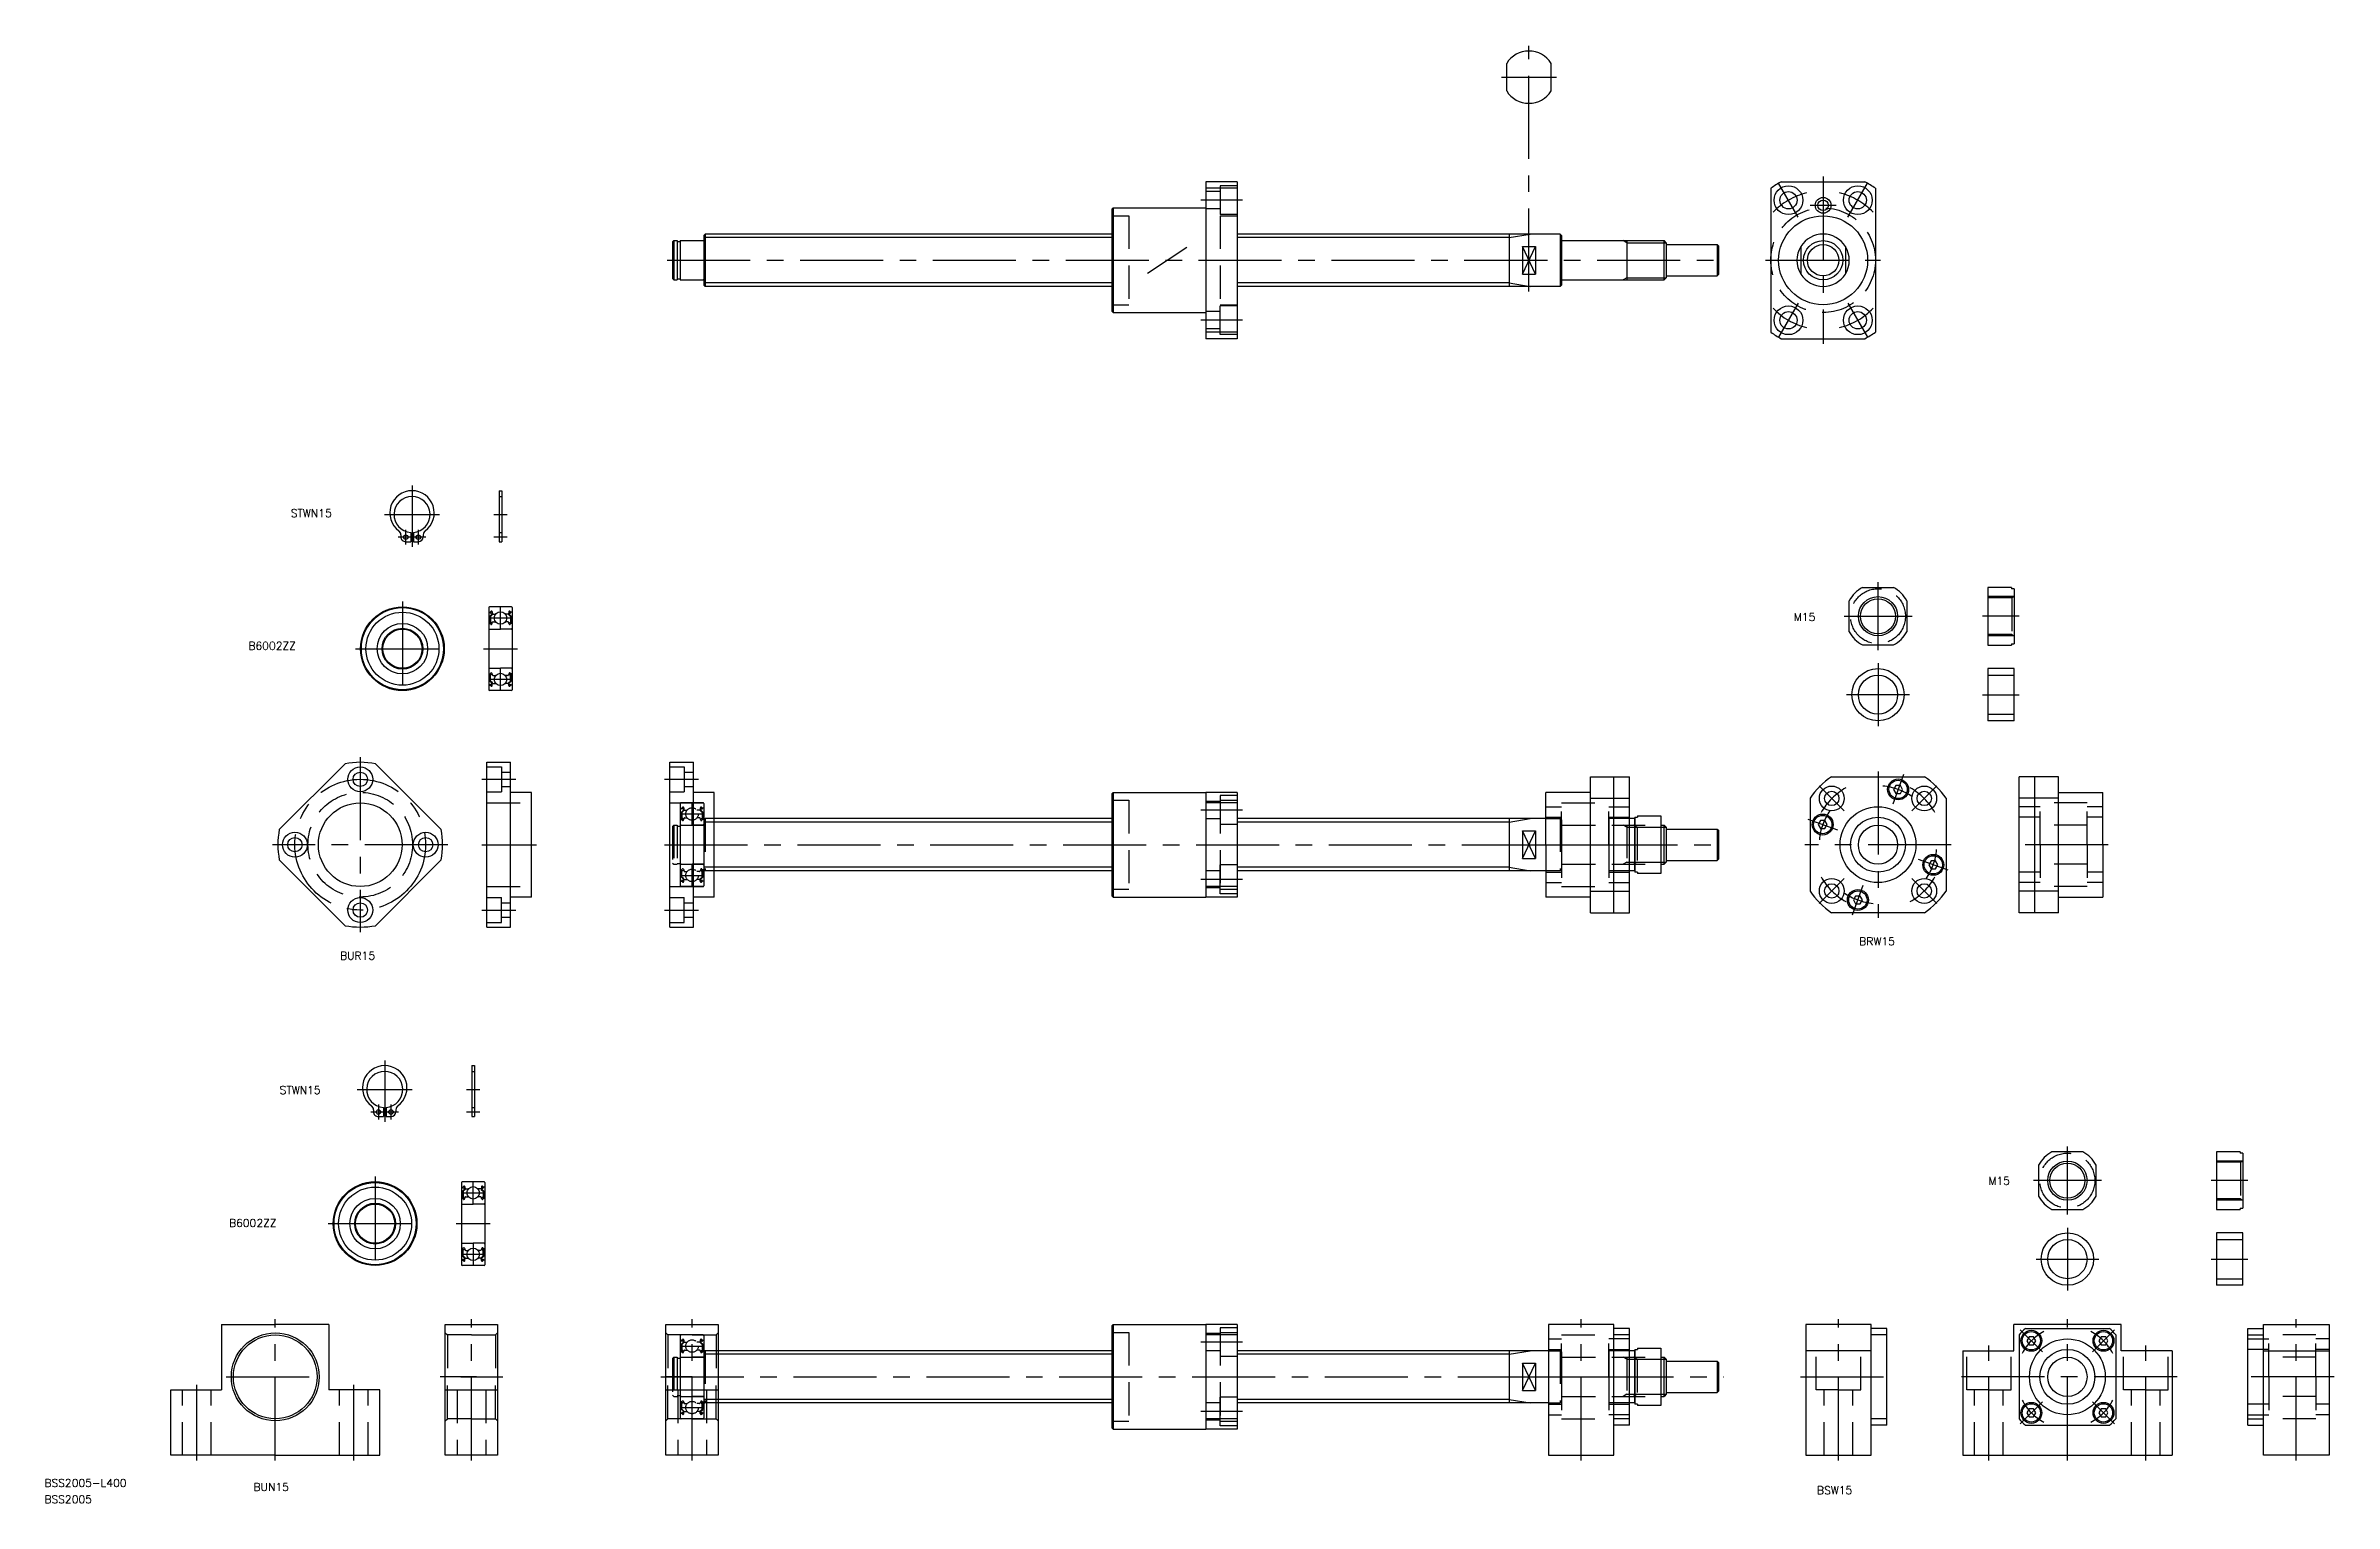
# Model space of a CAD drawing. Extents: x -88 to 787, y -48 to 509.
import ezdxf

# ---------------------------------------------------------------- set-up
doc = ezdxf.new("R2010")
doc.units = 0
doc.linetypes.add('CENTER', pattern=[50.8, 31.75, -6.35, 6.35, -6.35])
doc.linetypes.add('DASHED', pattern=[19.05, 12.7, -6.35])
doc.layers.get('0').update_dxf_attribs({"linetype": 'CONTINUOUS'})
doc.layers.add('CENTER', color=1, linetype='CENTER')
doc.styles.get("Standard").update_dxf_attribs({"font": 'txt.shx', "height": 3, "bigfont": 'bigfont.shx'})

msp = doc.modelspace()

# ---------------------------------------------------------------- texts
at = {"color": 7, "linetype": 'CONTINUOUS'}
for s, p in [('STWN15', (5.9, 328.72)), ('M15', (580.68, 289.03)), ('B6002ZZ', (-10.25, 278)), ('BRW15', (605.68, 165.02)), ('BUR15', (24.78, 159.5)), ('STWN15', (1.67, 108.13)), ('M15', (655.06, 73.45)), ('B6002ZZ', (-17.66, 57.33)), ('BSS2005-L400', (-88.27, -42.07)), ('BUN15', (-8.31, -43.65)), ('BSW15', (589.51, -44.86)), ('BSS2005', (-88.27, -48.33))]:
    msp.add_text(s, height=3, dxfattribs=at).set_placement(p)

# ---------------------------------------------------------------- linework, layer by layer
at = {"color": 7, "linetype": 'CONTINUOUS'}
for p, q in [((470.87, 491.67), (470.87, 502.2)), ((487.87, 491.67), (487.87, 502.2)), ((355.87, 456.93), (355.87, 396.93)), ((367.87, 456.93), (355.87, 456.93)), ((367.87, 456.93), (367.87, 396.93)), ((575.87, 456.93), (607.87, 456.93)), ((319.87, 446.43), (320.37, 446.93)), ((319.87, 446.43), (319.87, 407.43)), ((320.37, 446.93), (320.37, 406.93)), ((320.37, 446.93), (355.87, 446.93)), ((367.87, 454.43), (355.87, 454.43)), ((571.87, 454.43), (571.87, 399.44)), ((611.87, 454.43), (611.87, 399.44)), ((152.37, 434.43), (151.87, 433.93)), ((151.87, 433.93), (151.87, 419.93)), ((152.37, 434.43), (152.37, 419.43)), ((152.37, 434.43), (153.72, 434.43)), ((153.72, 434.43), (153.72, 419.43)), ((153.72, 434.08), (154.87, 434.08)), ((154.87, 434.43), (154.87, 419.43)), ((154.87, 434.43), (163.67, 434.43)), ((164.37, 436.93), (163.87, 436.43)), ((163.87, 436.43), (163.87, 417.43)), ((319.87, 436.93), (164.37, 436.93)), ((164.37, 436.93), (164.37, 416.93)), ((491.37, 436.93), (367.87, 436.93)), ((471.87, 436.93), (471.87, 416.93)), ((476.87, 432.2), (476.87, 421.66)), ((476.87, 432.2), (481.87, 432.2)), ((481.87, 432.2), (481.87, 421.66)), ((491.37, 436.93), (491.37, 416.93)), ((491.37, 436.93), (491.87, 436.43)), ((491.87, 436.43), (491.87, 417.43)), ((492.07, 434.43), (531.06, 434.43)), ((516.87, 434.43), (516.87, 419.43)), ((531.87, 433.62), (531.06, 434.43)), ((531.06, 419.43), (531.06, 434.43)), ((531.87, 433.62), (531.87, 420.25)), ((531.87, 432.93), (551.37, 432.93)), ((551.37, 432.93), (551.37, 420.93)), ((551.37, 432.93), (551.87, 432.43)), ((551.87, 432.43), (551.87, 421.43)), ((583.37, 432.2), (583.37, 421.67)), ((600.37, 432.2), (600.37, 421.67)), ((476.87, 421.66), (481.87, 421.66)), ((531.87, 420.25), (531.06, 419.43)), ((531.87, 420.93), (551.37, 420.93)), ((551.87, 421.43), (551.37, 420.93)), ((151.87, 419.93), (152.37, 419.43)), ((152.37, 419.43), (153.72, 419.43)), ((153.72, 419.78), (154.87, 419.78)), ((154.87, 419.43), (163.67, 419.43)), ((163.87, 417.43), (164.37, 416.93)), ((319.87, 416.93), (164.37, 416.93)), ((491.37, 416.93), (367.87, 416.93)), ((491.87, 417.43), (491.37, 416.93)), ((492.07, 419.43), (531.06, 419.43)), ((501.9, 419.43), (501.9, 419.43)), ((320.37, 406.93), (319.87, 407.43)), ((320.37, 406.93), (355.87, 406.93)), ((367.87, 399.44), (355.87, 399.44)), ((367.87, 396.93), (355.87, 396.93)), ((575.87, 396.93), (607.87, 396.93)), ((85.62, 338.81), (85.62, 319.31)), ((85.62, 338.81), (86.62, 338.81)), ((86.62, 338.81), (86.62, 319.31)), ((48, 321.96), (48, 321.21)), ((49.9, 319.31), (51.8, 319.31)), ((51.8, 322.83), (51.8, 319.31)), ((51.8, 321.95), (51.8, 321.95)), ((51.8, 321.07), (51.8, 321.07)), ((52.8, 322.83), (52.8, 319.31)), ((52.8, 319.31), (54.7, 319.31)), ((56.6, 321.96), (56.6, 321.21)), ((85.62, 319.31), (86.62, 319.31)), ((606.92, 301.82), (618.79, 301.82)), ((654.86, 301.82), (654.86, 279.81)), ((663.86, 301.82), (654.86, 301.82)), ((663.86, 301.82), (663.86, 301.32)), ((664.86, 301.32), (663.86, 301.32)), ((664.86, 301.32), (664.86, 280.32)), ((81.62, 294.1), (81.62, 262.7)), ((81.72, 292.35), (82.18, 292.35)), ((86.12, 294.4), (81.92, 294.4)), ((82.8, 291.58), (82.05, 290.83)), ((82.05, 290.83), (82.05, 288.45)), ((82.18, 292.35), (82.43, 292.65)), ((82.36, 291.94), (82.21, 292.07)), ((83, 291.5), (82.25, 290.75)), ((82.25, 290.75), (82.25, 288.45)), ((82.33, 292.22), (82.59, 292.52)), ((82.49, 292.09), (82.33, 292.22)), ((82.36, 291.94), (82.49, 292.09)), ((82.76, 292.46), (82.8, 291.58)), ((82.96, 292.48), (83.02, 291.74)), ((83, 291.97), (83, 291.5)), ((83.12, 291.65), (84.27, 291.65)), ((90.32, 294.4), (86.12, 294.4)), ((89.12, 291.65), (87.97, 291.65)), ((89.28, 292.48), (89.22, 291.74)), ((89.24, 291.97), (89.24, 291.5)), ((89.24, 291.5), (89.99, 290.75)), ((89.48, 292.46), (89.44, 291.58)), ((89.44, 291.58), (90.19, 290.83)), ((89.91, 292.22), (89.66, 292.52)), ((89.76, 292.09), (89.91, 292.22)), ((89.88, 291.94), (89.76, 292.09)), ((90.06, 292.35), (89.81, 292.65)), ((89.88, 291.94), (90.04, 292.07)), ((89.99, 290.75), (89.99, 288.45)), ((90.52, 292.35), (90.06, 292.35)), ((90.19, 290.83), (90.19, 288.45)), ((90.62, 294.1), (90.62, 262.7)), ((601.86, 284.88), (601.86, 296.75)), ((623.86, 296.75), (623.86, 284.88)), ((81.82, 288.05), (82.12, 288.05)), ((81.92, 285.9), (86.12, 285.9)), ((82.12, 288.05), (82.4, 287.72)), ((82.7, 288.45), (82.25, 288.45)), ((82.25, 288.25), (82.7, 288.25)), ((82.55, 287.65), (82.62, 287.65)), ((82.7, 288.25), (82.7, 288.45)), ((82.8, 287.78), (83.07, 288.52)), ((83.26, 288.65), (84.27, 288.65)), ((90.32, 285.9), (86.12, 285.9)), ((88.98, 288.65), (87.97, 288.65)), ((89.44, 287.78), (89.17, 288.52)), ((89.54, 288.25), (89.54, 288.45)), ((89.54, 288.45), (89.99, 288.45)), ((89.99, 288.25), (89.54, 288.25)), ((89.69, 287.65), (89.63, 287.65)), ((90.12, 288.05), (89.85, 287.72)), ((90.42, 288.05), (90.12, 288.05)), ((663.86, 280.32), (663.86, 279.81)), ((663.86, 280.32), (664.86, 280.32)), ((618.79, 279.81), (606.92, 279.81)), ((612.86, 279.81), (612.86, 279.81)), ((615.83, 279.81), (615.83, 279.81)), ((654.86, 279.81), (663.86, 279.81)), ((81.72, 264.45), (82.18, 264.45)), ((81.82, 268.75), (82.12, 268.75)), ((81.92, 270.9), (86.12, 270.9)), ((82.05, 265.97), (82.05, 268.35)), ((82.8, 265.22), (82.05, 265.97)), ((82.12, 268.75), (82.4, 269.08)), ((82.18, 264.45), (82.43, 264.15)), ((82.36, 264.86), (82.21, 264.73)), ((82.25, 268.55), (82.7, 268.55)), ((82.25, 266.05), (82.25, 268.35)), ((82.7, 268.35), (82.25, 268.35)), ((83, 265.3), (82.25, 266.05)), ((82.49, 264.71), (82.33, 264.58)), ((82.33, 264.58), (82.59, 264.28)), ((82.36, 264.86), (82.49, 264.71)), ((82.55, 269.15), (82.62, 269.15)), ((82.7, 268.55), (82.7, 268.35)), ((82.76, 264.34), (82.8, 265.22)), ((82.8, 269.02), (83.07, 268.28)), ((82.96, 264.32), (83.02, 265.06)), ((83, 264.83), (83, 265.3)), ((83.12, 265.15), (84.27, 265.15)), ((83.2, 270.9), (83.2, 270.9)), ((83.26, 268.15), (84.27, 268.15)), ((84.17, 270.9), (84.17, 270.9)), ((90.32, 270.9), (86.12, 270.9)), ((88.98, 268.15), (87.97, 268.15)), ((89.12, 265.15), (87.97, 265.15)), ((89.44, 269.02), (89.17, 268.28)), ((89.28, 264.32), (89.22, 265.06)), ((89.24, 265.3), (89.99, 266.05)), ((89.24, 264.83), (89.24, 265.3)), ((89.44, 265.22), (90.19, 265.97)), ((89.48, 264.34), (89.44, 265.22)), ((89.54, 268.55), (89.54, 268.35)), ((89.99, 268.55), (89.54, 268.55)), ((89.54, 268.35), (89.99, 268.35)), ((89.69, 269.15), (89.63, 269.15)), ((89.91, 264.58), (89.66, 264.28)), ((89.88, 264.86), (89.76, 264.71)), ((89.76, 264.71), (89.91, 264.58)), ((90.06, 264.45), (89.81, 264.15)), ((90.12, 268.75), (89.85, 269.08)), ((89.88, 264.86), (90.04, 264.73)), ((89.99, 266.05), (89.99, 268.35)), ((90.52, 264.45), (90.06, 264.45)), ((90.42, 268.75), (90.12, 268.75)), ((90.19, 265.97), (90.19, 268.35)), ((664.86, 270.81), (654.86, 270.81)), ((654.86, 270.81), (654.86, 250.81)), ((664.86, 250.81), (664.86, 270.81)), ((90.32, 262.4), (81.92, 262.4)), ((90.32, 262.4), (86.12, 262.4)), ((664.86, 250.81), (654.86, 250.81)), ((1.54, 209.27), (26.69, 234.42)), ((38.31, 234.42), (63.46, 209.27)), ((80.95, 171.96), (80.95, 234.96)), ((80.95, 234.96), (89.95, 234.96)), ((89.95, 171.96), (89.95, 234.96)), ((150.87, 171.96), (150.87, 234.96)), ((150.87, 234.96), (159.87, 234.96)), ((159.87, 171.96), (159.87, 234.96)), ((502.87, 177.46), (502.87, 229.46)), ((502.87, 229.46), (517.87, 229.46)), ((511.87, 177.46), (511.87, 229.46)), ((517.87, 177.46), (517.87, 229.46)), ((595.07, 229.46), (630.64, 229.46)), ((666.86, 177.46), (666.86, 229.46)), ((681.86, 229.46), (666.86, 229.46)), ((672.86, 177.46), (672.86, 229.46)), ((681.86, 177.46), (681.86, 229.46)), ((97.95, 223.46), (89.95, 223.46)), ((97.95, 183.46), (97.95, 223.46)), ((167.87, 223.46), (159.87, 223.46)), ((167.87, 183.46), (167.87, 223.46)), ((319.87, 222.96), (320.37, 223.46)), ((319.87, 222.96), (319.87, 183.96)), ((320.37, 223.46), (355.87, 223.46)), ((320.37, 223.46), (320.37, 183.46)), ((355.87, 223.46), (355.87, 183.46)), ((367.87, 223.46), (355.87, 223.46)), ((367.87, 219.46), (355.87, 219.46)), ((367.87, 223.46), (367.87, 183.46)), ((485.87, 203.46), (485.87, 223.46)), ((502.87, 223.46), (485.87, 223.46)), ((502.87, 221.24), (517.87, 221.24)), ((586.86, 221.24), (586.86, 185.68)), ((638.86, 221.24), (638.86, 185.68)), ((681.86, 221.24), (666.86, 221.24)), ((681.86, 223.46), (698.86, 223.46)), ((698.86, 203.46), (698.86, 223.46)), ((167.87, 212.11), (163.87, 212.11)), ((319.87, 213.46), (167.87, 213.46)), ((485.87, 213.46), (367.87, 213.46)), ((471.87, 213.46), (471.87, 193.46)), ((519.87, 213.46), (509.87, 213.46)), ((509.87, 213.46), (509.87, 193.46)), ((519.87, 213.96), (519.87, 192.96)), ((519.87, 213.96), (520.87, 213.96)), ((519.87, 193.46), (519.87, 213.46)), ((520.87, 214.46), (529.87, 214.46)), ((520.87, 214.46), (520.87, 213.96)), ((529.87, 214.46), (529.87, 192.46)), ((529.87, 210.96), (531.06, 210.96)), ((531.06, 195.96), (531.06, 210.96)), ((531.87, 210.15), (531.06, 210.96)), ((531.87, 210.15), (531.87, 196.77)), ((476.87, 208.73), (476.87, 198.19)), ((476.87, 208.73), (481.87, 208.73)), ((481.87, 208.73), (481.87, 198.19)), ((485.87, 203.46), (485.87, 183.46)), ((531.87, 209.46), (551.37, 209.46)), ((551.37, 209.46), (551.37, 197.46)), ((551.37, 209.46), (551.87, 208.96)), ((551.87, 208.96), (551.87, 197.96)), ((698.86, 203.46), (698.86, 183.46)), ((1.54, 197.65), (26.69, 172.5)), ((38.31, 172.5), (63.46, 197.65)), ((167.87, 194.81), (163.87, 194.81)), ((319.87, 193.46), (167.87, 193.46)), ((485.87, 193.46), (367.87, 193.46)), ((476.87, 198.19), (481.87, 198.19)), ((501.9, 195.96), (501.9, 195.96)), ((519.87, 193.46), (509.87, 193.46)), ((520.87, 192.96), (519.87, 192.96)), ((520.87, 192.96), (520.87, 192.46)), ((529.87, 195.96), (531.06, 195.96)), ((531.87, 196.77), (531.06, 195.96)), ((531.87, 197.46), (551.37, 197.46)), ((551.87, 197.96), (551.37, 197.46)), ((320.37, 183.46), (319.87, 183.96)), ((367.87, 187.46), (355.87, 187.46)), ((502.87, 185.68), (517.87, 185.68)), ((529.87, 192.46), (520.87, 192.46)), ((681.86, 185.68), (666.86, 185.68)), ((97.95, 183.46), (89.95, 183.46)), ((167.87, 183.46), (159.87, 183.46)), ((320.37, 183.46), (355.87, 183.46)), ((367.87, 183.46), (355.87, 183.46)), ((502.87, 183.46), (485.87, 183.46)), ((502.87, 177.46), (517.87, 177.46)), ((630.64, 177.46), (595.07, 177.46)), ((681.86, 177.46), (666.86, 177.46)), ((681.86, 183.46), (698.86, 183.46)), ((80.95, 171.96), (89.95, 171.96)), ((150.87, 171.96), (159.87, 171.96)), ((75.17, 118.99), (75.17, 99.49)), ((75.17, 118.99), (76.17, 118.99)), ((76.17, 118.99), (76.17, 99.49)), ((37.55, 102.14), (37.55, 101.39)), ((39.45, 99.49), (41.35, 99.49)), ((41.35, 103.01), (41.35, 99.49)), ((41.35, 102.13), (41.35, 102.13)), ((41.35, 101.25), (41.35, 101.25)), ((42.35, 103.01), (42.35, 99.49)), ((42.35, 99.49), (44.25, 99.49)), ((46.15, 102.14), (46.15, 101.39)), ((75.17, 99.49), (76.17, 99.49)), ((674.28, 80.96), (674.28, 69.09)), ((691.22, 86.02), (679.34, 86.02)), ((696.28, 69.09), (696.28, 80.96)), ((742.31, 86.02), (742.31, 64.02)), ((751.31, 86.02), (742.31, 86.02)), ((751.31, 86.02), (751.31, 85.52)), ((752.31, 85.52), (751.31, 85.52)), ((752.31, 85.52), (752.31, 64.52)), ((71.17, 74.28), (71.17, 42.88)), ((71.27, 72.53), (71.73, 72.53)), ((75.67, 74.58), (71.47, 74.58)), ((72.35, 71.77), (71.6, 71.02)), ((71.6, 71.02), (71.6, 68.63)), ((71.73, 72.53), (71.98, 72.83)), ((71.91, 72.12), (71.75, 72.25)), ((72.55, 71.68), (71.8, 70.93)), ((71.8, 70.93), (71.8, 68.63)), ((71.88, 72.41), (72.13, 72.7)), ((72.04, 72.28), (71.88, 72.41)), ((71.91, 72.12), (72.04, 72.28)), ((72.31, 72.64), (72.35, 71.77)), ((72.51, 72.67), (72.57, 71.93)), ((72.55, 72.15), (72.55, 71.68)), ((72.67, 71.83), (73.82, 71.83)), ((79.87, 74.58), (75.67, 74.58)), ((78.67, 71.83), (77.52, 71.83)), ((78.83, 72.67), (78.77, 71.93)), ((78.79, 72.15), (78.79, 71.68)), ((78.79, 71.68), (79.54, 70.93)), ((79.03, 72.64), (78.99, 71.77)), ((78.99, 71.77), (79.74, 71.02)), ((79.46, 72.41), (79.21, 72.7)), ((79.3, 72.28), (79.46, 72.41)), ((79.43, 72.12), (79.3, 72.28)), ((79.61, 72.53), (79.36, 72.83)), ((79.43, 72.12), (79.58, 72.25)), ((79.54, 70.93), (79.54, 68.63)), ((80.07, 72.53), (79.61, 72.53)), ((79.74, 71.02), (79.74, 68.63)), ((80.17, 74.28), (80.17, 42.88)), ((71.37, 68.23), (71.67, 68.23)), ((71.47, 66.08), (75.67, 66.08)), ((71.67, 68.23), (71.94, 67.91)), ((72.25, 68.63), (71.8, 68.63)), ((71.8, 68.43), (72.25, 68.43)), ((72.1, 67.83), (72.16, 67.83)), ((72.25, 68.43), (72.25, 68.63)), ((72.35, 67.97), (72.62, 68.7)), ((72.81, 68.83), (73.82, 68.83)), ((79.87, 66.08), (75.67, 66.08)), ((78.53, 68.83), (77.52, 68.83)), ((78.99, 67.97), (78.72, 68.7)), ((79.09, 68.63), (79.54, 68.63)), ((79.09, 68.43), (79.09, 68.63)), ((79.54, 68.43), (79.09, 68.43)), ((79.24, 67.83), (79.18, 67.83)), ((79.67, 68.23), (79.39, 67.91)), ((79.97, 68.23), (79.67, 68.23)), ((679.34, 64.02), (691.22, 64.02)), ((682.31, 64.02), (682.31, 64.02)), ((685.28, 64.02), (685.28, 64.02)), ((742.31, 64.02), (751.31, 64.02)), ((751.31, 64.52), (752.31, 64.52)), ((751.31, 64.52), (751.31, 64.02)), ((742.31, 55.02), (742.31, 35.02)), ((752.31, 55.02), (742.31, 55.02)), ((752.31, 35.02), (752.31, 55.02)), ((71.27, 44.63), (71.73, 44.63)), ((71.37, 48.93), (71.67, 48.93)), ((71.47, 51.08), (75.67, 51.08)), ((71.6, 46.15), (71.6, 48.53)), ((72.35, 45.4), (71.6, 46.15)), ((71.67, 48.93), (71.94, 49.26)), ((71.73, 44.63), (71.98, 44.34)), ((71.91, 45.04), (71.75, 44.92)), ((71.8, 48.73), (72.25, 48.73)), ((71.8, 46.23), (71.8, 48.53)), ((72.25, 48.53), (71.8, 48.53)), ((72.55, 45.48), (71.8, 46.23)), ((72.04, 44.89), (71.88, 44.76)), ((71.88, 44.76), (72.13, 44.47)), ((71.91, 45.04), (72.04, 44.89)), ((72.1, 49.33), (72.16, 49.33)), ((72.25, 48.73), (72.25, 48.53)), ((72.31, 44.52), (72.35, 45.4)), ((72.35, 49.2), (72.62, 48.47)), ((72.51, 44.5), (72.57, 45.24)), ((72.55, 45.01), (72.55, 45.48)), ((72.67, 45.33), (73.82, 45.33)), ((72.74, 51.08), (72.74, 51.08)), ((72.81, 48.33), (73.82, 48.33)), ((73.72, 51.08), (73.72, 51.08)), ((79.87, 51.08), (75.67, 51.08)), ((78.53, 48.33), (77.52, 48.33)), ((78.67, 45.33), (77.52, 45.33)), ((78.99, 49.2), (78.72, 48.47)), ((78.83, 44.5), (78.77, 45.24)), ((78.79, 45.48), (79.54, 46.23)), ((78.79, 45.01), (78.79, 45.48)), ((78.99, 45.4), (79.74, 46.15)), ((79.03, 44.52), (78.99, 45.4)), ((79.54, 48.73), (79.09, 48.73)), ((79.09, 48.73), (79.09, 48.53)), ((79.09, 48.53), (79.54, 48.53)), ((79.24, 49.33), (79.18, 49.33)), ((79.46, 44.76), (79.21, 44.47)), ((79.43, 45.04), (79.3, 44.89)), ((79.3, 44.89), (79.46, 44.76)), ((79.61, 44.63), (79.36, 44.34)), ((79.67, 48.93), (79.39, 49.26)), ((79.43, 45.04), (79.58, 44.92)), ((79.54, 46.23), (79.54, 48.53)), ((80.07, 44.63), (79.61, 44.63)), ((79.97, 48.93), (79.67, 48.93)), ((79.74, 46.15), (79.74, 48.53)), ((79.87, 42.58), (71.47, 42.58)), ((79.87, 42.58), (75.67, 42.58)), ((752.31, 35.02), (742.31, 35.02)), ((-20.5, 20), (0, 20)), ((-20.5, 20), (-20.5, -5)), ((20.5, 20), (0, 20)), ((20.5, 20), (20.5, -5)), ((65, -30), (65, 20)), ((65, 20), (85, 20)), ((85, 20), (85, -30)), ((149.37, -30), (149.37, 20)), ((149.37, 20), (169.37, 20)), ((169.37, 20), (169.37, -30)), ((319.87, 19.5), (320.37, 20)), ((319.87, 19.5), (319.87, -19.5)), ((320.37, 20), (355.87, 20)), ((320.37, 20), (320.37, -20)), ((355.87, 20), (355.87, -20)), ((367.87, 20), (355.87, 20)), ((367.87, 20), (367.87, -20)), ((511.87, 20), (486.87, 20)), ((486.87, 20), (486.87, -30)), ((511.87, 19.4), (511.87, 20)), ((511.87, -30), (511.87, 19.4)), ((517.87, 18.5), (511.87, 18.5)), ((517.87, -18.5), (517.87, 18.5)), ((585.25, 20), (585.25, -30)), ((610.25, 20), (585.25, 20)), ((610.25, 19.4), (610.25, 20)), ((610.25, -30), (610.25, 19.4)), ((616.25, 18.5), (610.25, 18.5)), ((616.25, -18.5), (616.25, 18.5)), ((705.78, 20), (664.78, 20)), ((664.78, 10), (664.78, 20)), ((669.22, 18.5), (701.34, 18.5)), ((705.78, 10), (705.78, 20)), ((754.31, -18.5), (754.31, 18.5)), ((754.31, 18.5), (760.31, 18.5)), ((760.31, 20), (785.31, 20)), ((760.31, 19.4), (760.31, 20)), ((760.31, -30), (760.31, 19.4)), ((785.31, 20), (785.31, -30)), ((319.87, 10), (169.37, 10)), ((367.87, 16), (355.87, 16)), ((486.87, 10), (367.87, 10)), ((471.87, 10), (471.87, -10)), ((519.87, 10), (509.87, 10)), ((509.87, 10), (509.87, -10)), ((517.87, 16.06), (511.87, 16.06)), ((519.87, 10.5), (519.87, -10.5)), ((519.87, 10.5), (520.87, 10.5)), ((519.87, -10), (519.87, 10)), ((520.87, 11), (529.87, 11)), ((520.87, 11), (520.87, 10.5)), ((529.87, 11), (529.87, -11)), ((610.25, 10), (585.25, 10)), ((616.25, 16.06), (610.25, 16.06)), ((645.28, 10), (645.28, -30)), ((645.28, 10), (664.78, 10)), ((666.78, 16.06), (666.78, -16.06)), ((703.78, 16.06), (703.78, -16.06)), ((725.28, 10), (705.78, 10)), ((725.28, 10), (725.28, -30)), ((754.31, 16.06), (760.31, 16.06)), ((760.31, 10), (785.31, 10)), ((169.37, 8.65), (163.87, 8.65)), ((476.87, 5.27), (476.87, -5.27)), ((476.87, 5.27), (481.87, 5.27)), ((481.87, 5.27), (481.87, -5.27)), ((529.87, 7.5), (531.06, 7.5)), ((531.06, -7.5), (531.06, 7.5)), ((531.87, 6.69), (531.06, 7.5)), ((531.87, 6.69), (531.87, -6.69)), ((531.87, 6), (551.37, 6)), ((551.37, 6), (551.37, -6)), ((551.37, 6), (551.87, 5.5)), ((551.87, 5.5), (551.87, -5.5)), ((-40, -30), (-40, -5)), ((40, -30), (40, -5)), ((65, -5), (85, -5)), ((149.37, -5), (169.37, -5)), ((169.37, -8.65), (163.87, -8.65)), ((476.87, -5.27), (481.87, -5.27)), ((501.9, -7.5), (501.9, -7.5)), ((529.87, -7.5), (531.06, -7.5)), ((531.87, -6.69), (531.06, -7.5)), ((531.87, -6), (551.37, -6)), ((551.87, -5.5), (551.37, -6)), ((319.87, -10), (169.37, -10)), ((367.87, -16), (355.87, -16)), ((486.87, -10), (367.87, -10)), ((519.87, -10), (509.87, -10)), ((517.87, -16.06), (511.87, -16.06)), ((520.87, -10.5), (519.87, -10.5)), ((520.87, -10.5), (520.87, -11)), ((529.87, -11), (520.87, -11)), ((616.25, -16.06), (610.25, -16.06)), ((754.31, -16.06), (760.31, -16.06)), ((320.37, -20), (319.87, -19.5)), ((320.37, -20), (355.87, -20)), ((367.87, -20), (355.87, -20)), ((517.87, -18.5), (511.87, -18.5)), ((616.25, -18.5), (610.25, -18.5)), ((669.22, -18.5), (701.34, -18.5)), ((754.31, -18.5), (760.31, -18.5)), ((0, -30), (-40, -30)), ((0, -30), (40, -30)), ((85, -30), (65, -30)), ((169.37, -30), (149.37, -30)), ((486.87, -30), (511.87, -30)), ((585.25, -30), (610.25, -30)), ((645.28, -30), (725.28, -30)), ((785.31, -30), (760.31, -30))]:
    msp.add_line(p, q, dxfattribs=at)
at = {"color": 3, "linetype": 'DASHED'}
for p, q in [((361.37, 455.38), (361.37, 444.38)), ((367.87, 455.38), (361.37, 455.38)), ((361.37, 453.18), (355.87, 453.18)), ((361.37, 446.58), (355.87, 446.58)), ((319.87, 443.93), (326.37, 443.93)), ((326.37, 443.93), (326.37, 409.93)), ((367.87, 444.38), (361.37, 444.38)), ((361.37, 443.93), (361.37, 409.93)), ((361.37, 443.93), (367.87, 443.93)), ((319.87, 409.93), (326.37, 409.93)), ((361.37, 407.28), (355.87, 407.28)), ((361.37, 409.93), (367.87, 409.93)), ((361.37, 398.48), (361.37, 409.48)), ((367.87, 409.48), (361.37, 409.48)), ((361.37, 400.68), (355.87, 400.68)), ((367.87, 398.48), (361.37, 398.48)), ((85.62, 336.61), (86.62, 336.61)), ((85.62, 322.81), (86.62, 322.81)), ((664.86, 298.32), (654.86, 298.32)), ((663.99, 297.82), (654.86, 297.82)), ((663.99, 297.82), (664.86, 298.32)), ((663.99, 297.82), (663.99, 283.82)), ((663.99, 283.82), (654.86, 283.82)), ((664.86, 283.32), (654.86, 283.32)), ((663.99, 283.82), (664.86, 283.32)), ((654.86, 268.31), (664.86, 268.31)), ((654.86, 253.31), (664.86, 253.31)), ((80.95, 233.21), (86.45, 233.21)), ((86.45, 233.21), (86.45, 223.71)), ((86.45, 231.21), (89.95, 231.21)), ((150.87, 233.21), (156.37, 233.21)), ((156.37, 233.21), (156.37, 223.71)), ((156.37, 231.21), (159.87, 231.21)), ((80.95, 223.71), (86.45, 223.71)), ((80.95, 219.46), (97.95, 219.46)), ((86.45, 225.71), (89.95, 225.71)), ((150.87, 223.71), (156.37, 223.71)), ((150.87, 219.46), (167.87, 219.46)), ((154.87, 219.16), (154.87, 187.76)), ((159.37, 219.46), (155.17, 219.46)), ((156.37, 225.71), (159.87, 225.71)), ((163.57, 219.46), (159.37, 219.46)), ((163.87, 219.16), (163.87, 187.76)), ((319.87, 220.46), (326.37, 220.46)), ((326.37, 220.46), (326.37, 186.46)), ((361.37, 220.01), (355.87, 220.01)), ((361.37, 222.21), (361.37, 211.21)), ((367.87, 222.21), (361.37, 222.21)), ((361.37, 220.46), (361.37, 186.46)), ((361.37, 220.46), (367.87, 220.46)), ((491.87, 203.46), (491.87, 219.46)), ((491.87, 219.46), (509.87, 219.46)), ((509.87, 203.46), (509.87, 219.46)), ((674.86, 203.46), (674.86, 219.46)), ((692.86, 219.46), (674.86, 219.46)), ((692.86, 203.46), (692.86, 219.46)), ((152.37, 210.96), (151.87, 210.46)), ((151.87, 210.46), (151.87, 196.46)), ((152.37, 210.96), (152.37, 195.96)), ((152.37, 210.96), (153.72, 210.96)), ((153.72, 210.96), (153.72, 195.96)), ((153.72, 210.61), (154.87, 210.61)), ((154.87, 210.96), (154.87, 195.96)), ((154.87, 210.96), (163.67, 210.96)), ((154.97, 217.41), (155.43, 217.41)), ((155.07, 213.11), (155.37, 213.11)), ((155.17, 210.96), (159.37, 210.96)), ((156.05, 216.64), (155.3, 215.89)), ((155.3, 215.89), (155.3, 213.51)), ((155.37, 213.11), (155.65, 212.78)), ((155.43, 217.41), (155.68, 217.71)), ((155.61, 217), (155.46, 217.13)), ((156.25, 216.56), (155.5, 215.81)), ((155.5, 215.81), (155.5, 213.51)), ((155.95, 213.51), (155.5, 213.51)), ((155.5, 213.31), (155.95, 213.31)), ((155.58, 217.28), (155.83, 217.58)), ((155.74, 217.15), (155.58, 217.28)), ((155.61, 217), (155.74, 217.15)), ((155.8, 212.71), (155.87, 212.71)), ((155.95, 213.31), (155.95, 213.51)), ((156.01, 217.52), (156.05, 216.64)), ((156.05, 212.84), (156.32, 213.58)), ((156.21, 217.54), (156.27, 216.8)), ((156.25, 217.03), (156.25, 216.56)), ((156.37, 216.71), (157.52, 216.71)), ((156.51, 213.71), (157.52, 213.71)), ((163.57, 210.96), (159.37, 210.96)), ((162.37, 216.71), (161.22, 216.71)), ((162.23, 213.71), (161.22, 213.71)), ((162.69, 212.84), (162.42, 213.58)), ((162.53, 217.54), (162.47, 216.8)), ((162.49, 217.03), (162.49, 216.56)), ((162.49, 216.56), (163.24, 215.81)), ((162.73, 217.52), (162.69, 216.64)), ((162.69, 216.64), (163.44, 215.89)), ((162.79, 213.51), (163.24, 213.51)), ((162.79, 213.31), (162.79, 213.51)), ((163.24, 213.31), (162.79, 213.31)), ((162.94, 212.71), (162.88, 212.71)), ((163.16, 217.28), (162.91, 217.58)), ((163.01, 217.15), (163.16, 217.28)), ((163.13, 217), (163.01, 217.15)), ((163.31, 217.41), (163.06, 217.71)), ((163.37, 213.11), (163.1, 212.78)), ((163.13, 217), (163.29, 217.13)), ((163.24, 215.81), (163.24, 213.51)), ((163.77, 217.41), (163.31, 217.41)), ((163.67, 213.11), (163.37, 213.11)), ((163.44, 215.89), (163.44, 213.51)), ((164.37, 213.46), (163.87, 212.96)), ((163.87, 212.96), (163.87, 193.96)), ((164.37, 213.46), (164.37, 193.46)), ((167.87, 213.46), (164.37, 213.46)), ((361.37, 213.41), (355.87, 213.41)), ((367.87, 211.21), (361.37, 211.21)), ((485.87, 217.96), (491.87, 217.96)), ((485.87, 213.96), (491.87, 213.96)), ((485.87, 213.46), (491.37, 213.46)), ((491.37, 213.46), (491.37, 193.46)), ((491.37, 213.46), (491.87, 212.96)), ((491.87, 212.96), (491.87, 193.96)), ((491.87, 212.96), (491.87, 193.96)), ((492.07, 210.96), (529.87, 210.96)), ((509.87, 217.96), (517.87, 217.96)), ((509.87, 213.96), (517.87, 213.96)), ((516.87, 210.15), (515.46, 210.96)), ((516.87, 210.96), (516.87, 195.96)), ((516.87, 210.15), (529.87, 210.15)), ((520.74, 210.15), (520.74, 196.77)), ((674.86, 217.96), (666.86, 217.96)), ((674.86, 213.96), (666.86, 213.96)), ((692.86, 210.96), (674.86, 210.96)), ((698.86, 217.96), (692.86, 217.96)), ((698.86, 213.96), (692.86, 213.96)), ((491.87, 203.46), (491.87, 187.46)), ((509.87, 203.46), (509.87, 187.46)), ((674.86, 203.46), (674.86, 187.46)), ((692.86, 203.46), (692.86, 187.46)), ((151.87, 196.46), (152.37, 195.96)), ((152.37, 195.96), (153.72, 195.96)), ((153.72, 196.31), (154.87, 196.31)), ((154.87, 195.96), (163.67, 195.96)), ((155.07, 193.81), (155.37, 193.81)), ((155.17, 195.96), (159.37, 195.96)), ((155.3, 191.03), (155.3, 193.41)), ((155.37, 193.81), (155.65, 194.14)), ((155.5, 193.61), (155.95, 193.61)), ((155.5, 191.11), (155.5, 193.41)), ((155.95, 193.41), (155.5, 193.41)), ((155.8, 194.21), (155.87, 194.21)), ((155.95, 193.61), (155.95, 193.41)), ((156.05, 194.08), (156.32, 193.34)), ((156.45, 195.96), (156.45, 195.96)), ((156.51, 193.21), (157.52, 193.21)), ((157.42, 195.96), (157.42, 195.96)), ((163.57, 195.96), (159.37, 195.96)), ((162.23, 193.21), (161.22, 193.21)), ((162.69, 194.08), (162.42, 193.34)), ((163.24, 193.61), (162.79, 193.61)), ((162.79, 193.61), (162.79, 193.41)), ((162.79, 193.41), (163.24, 193.41)), ((162.94, 194.21), (162.88, 194.21)), ((163.37, 193.81), (163.1, 194.14)), ((163.24, 191.11), (163.24, 193.41)), ((163.67, 193.81), (163.37, 193.81)), ((163.44, 191.03), (163.44, 193.41)), ((163.87, 193.96), (164.37, 193.46)), ((167.87, 193.46), (164.37, 193.46)), ((361.37, 193.51), (355.87, 193.51)), ((361.37, 184.71), (361.37, 195.71)), ((367.87, 195.71), (361.37, 195.71)), ((491.37, 193.46), (485.87, 193.46)), ((485.87, 192.96), (491.87, 192.96)), ((491.87, 193.96), (491.37, 193.46)), ((492.07, 195.96), (529.87, 195.96)), ((509.87, 192.96), (517.87, 192.96)), ((516.87, 196.77), (515.46, 195.96)), ((516.87, 196.77), (529.87, 196.77)), ((520.74, 196.77), (519.33, 195.96)), ((674.86, 192.96), (666.86, 192.96)), ((692.86, 195.96), (674.86, 195.96)), ((698.86, 192.96), (692.86, 192.96)), ((80.95, 187.46), (97.95, 187.46)), ((150.87, 187.46), (167.87, 187.46)), ((154.97, 189.51), (155.43, 189.51)), ((163.57, 187.46), (155.17, 187.46)), ((156.05, 190.28), (155.3, 191.03)), ((155.43, 189.51), (155.68, 189.21)), ((155.61, 189.92), (155.46, 189.79)), ((156.25, 190.36), (155.5, 191.11)), ((155.74, 189.77), (155.58, 189.64)), ((155.58, 189.64), (155.83, 189.34)), ((155.61, 189.92), (155.74, 189.77)), ((156.01, 189.4), (156.05, 190.28)), ((156.21, 189.38), (156.27, 190.12)), ((156.25, 189.89), (156.25, 190.36)), ((156.37, 190.21), (157.52, 190.21)), ((163.57, 187.46), (159.37, 187.46)), ((162.37, 190.21), (161.22, 190.21)), ((162.53, 189.38), (162.47, 190.12)), ((162.49, 190.36), (163.24, 191.11)), ((162.49, 189.89), (162.49, 190.36)), ((162.69, 190.28), (163.44, 191.03)), ((162.73, 189.4), (162.69, 190.28)), ((163.16, 189.64), (162.91, 189.34)), ((163.13, 189.92), (163.01, 189.77)), ((163.01, 189.77), (163.16, 189.64)), ((163.31, 189.51), (163.06, 189.21)), ((163.13, 189.92), (163.29, 189.79)), ((163.77, 189.51), (163.31, 189.51)), ((319.87, 186.46), (326.37, 186.46)), ((361.37, 186.91), (355.87, 186.91)), ((361.37, 186.46), (367.87, 186.46)), ((367.87, 184.71), (361.37, 184.71)), ((485.87, 188.96), (491.87, 188.96)), ((491.87, 187.46), (509.87, 187.46)), ((509.87, 188.96), (517.87, 188.96)), ((674.86, 188.96), (666.86, 188.96)), ((692.86, 187.46), (674.86, 187.46)), ((698.86, 188.96), (692.86, 188.96)), ((80.95, 183.21), (86.45, 183.21)), ((86.45, 173.71), (86.45, 183.21)), ((86.45, 181.21), (89.95, 181.21)), ((86.45, 175.71), (89.95, 175.71)), ((150.87, 183.21), (156.37, 183.21)), ((156.37, 173.71), (156.37, 183.21)), ((156.37, 181.21), (159.87, 181.21)), ((156.37, 175.71), (159.87, 175.71)), ((80.95, 173.71), (86.45, 173.71)), ((150.87, 173.71), (156.37, 173.71)), ((75.17, 116.79), (76.17, 116.79)), ((75.17, 102.99), (76.17, 102.99)), ((752.31, 82.52), (742.31, 82.52)), ((751.44, 82.02), (742.31, 82.02)), ((751.44, 82.02), (752.31, 82.52)), ((751.44, 82.02), (751.44, 68.02)), ((751.44, 68.02), (742.31, 68.02)), ((752.31, 67.52), (742.31, 67.52)), ((751.44, 68.02), (752.31, 67.52)), ((742.31, 52.52), (752.31, 52.52)), ((742.31, 37.52), (752.31, 37.52)), ((361.37, 18.75), (361.37, 7.75)), ((367.87, 18.75), (361.37, 18.75)), ((65, 16.8), (65.8, 16)), ((65.8, 16), (65.8, 0)), ((75, 16), (65.8, 16)), ((75, 16), (84.2, 16)), ((85, 16.8), (84.2, 16)), ((84.2, 16), (84.2, 0)), ((149.37, 16.8), (150.17, 16)), ((150.17, 16), (150.17, 0)), ((159.37, 16), (150.17, 16)), ((154.87, 15.7), (154.87, -15.7)), ((154.97, 13.95), (155.43, 13.95)), ((155.07, 9.65), (155.37, 9.65)), ((159.37, 16), (155.17, 16)), ((156.05, 13.18), (155.3, 12.43)), ((155.3, 12.43), (155.3, 10.05)), ((155.37, 9.65), (155.65, 9.32)), ((155.43, 13.95), (155.68, 14.25)), ((155.61, 13.54), (155.46, 13.67)), ((156.25, 13.1), (155.5, 12.35)), ((155.5, 12.35), (155.5, 10.05)), ((155.95, 10.05), (155.5, 10.05)), ((155.5, 9.85), (155.95, 9.85)), ((155.58, 13.82), (155.83, 14.12)), ((155.74, 13.69), (155.58, 13.82)), ((155.61, 13.54), (155.74, 13.69)), ((155.8, 9.25), (155.87, 9.25)), ((155.95, 9.85), (155.95, 10.05)), ((156.01, 14.06), (156.05, 13.18)), ((156.05, 9.38), (156.32, 10.12)), ((156.21, 14.08), (156.27, 13.34)), ((156.25, 13.57), (156.25, 13.1)), ((156.37, 13.25), (157.52, 13.25)), ((156.51, 10.25), (157.52, 10.25)), ((159.37, 16), (168.57, 16)), ((163.57, 16), (159.37, 16)), ((162.37, 13.25), (161.22, 13.25)), ((162.23, 10.25), (161.22, 10.25)), ((162.69, 9.38), (162.42, 10.12)), ((162.53, 14.08), (162.47, 13.34)), ((162.49, 13.57), (162.49, 13.1)), ((162.49, 13.1), (163.24, 12.35)), ((162.73, 14.06), (162.69, 13.18)), ((162.69, 13.18), (163.44, 12.43)), ((162.79, 10.05), (163.24, 10.05)), ((162.79, 9.85), (162.79, 10.05)), ((163.24, 9.85), (162.79, 9.85)), ((162.94, 9.25), (162.88, 9.25)), ((163.16, 13.82), (162.91, 14.12)), ((163.01, 13.69), (163.16, 13.82)), ((163.13, 13.54), (163.01, 13.69)), ((163.31, 13.95), (163.06, 14.25)), ((163.37, 9.65), (163.1, 9.32)), ((163.13, 13.54), (163.29, 13.67)), ((163.24, 12.35), (163.24, 10.05)), ((163.77, 13.95), (163.31, 13.95)), ((163.67, 9.65), (163.37, 9.65)), ((163.44, 12.43), (163.44, 10.05)), ((163.87, 15.7), (163.87, -15.7)), ((164.37, 10), (163.87, 9.5)), ((163.87, 9.5), (163.87, -9.5)), ((164.37, 10), (164.37, -10)), ((169.37, 10), (164.37, 10)), ((169.37, 16.8), (168.57, 16)), ((168.57, 16), (168.57, 0)), ((319.87, 17), (326.37, 17)), ((326.37, 17), (326.37, -17)), ((361.37, 16.55), (355.87, 16.55)), ((361.37, 9.95), (355.87, 9.95)), ((361.37, 17), (361.37, -17)), ((361.37, 17), (367.87, 17)), ((486.87, 14.5), (491.87, 14.5)), ((486.87, 10.5), (491.87, 10.5)), ((486.87, 10), (491.37, 10)), ((491.37, 10), (491.37, -10)), ((491.37, 10), (491.87, 9.5)), ((491.87, 16), (509.87, 16)), ((491.87, 0), (491.87, 16)), ((491.87, 9.5), (491.87, -9.5)), ((491.87, 9.5), (491.87, -9.5)), ((509.87, 0), (509.87, 16)), ((517.87, 14.5), (509.87, 14.5)), ((509.87, 10.5), (517.87, 10.5)), ((589.25, -5), (589.25, 10)), ((606.25, -5), (606.25, 10)), ((646.78, -5), (646.78, 10)), ((663.78, -5), (663.78, 10)), ((706.78, -5), (706.78, 10)), ((723.78, -5), (723.78, 10)), ((754.31, 14.5), (762.31, 14.5)), ((762.31, 10.5), (754.31, 10.5)), ((780.31, 16), (762.31, 16)), ((762.31, 0), (762.31, 16)), ((780.31, 0), (780.31, 16)), ((785.31, 14.5), (780.31, 14.5)), ((785.31, 10.5), (780.31, 10.5)), ((65.8, -16), (65.8, 0)), ((84.2, -16), (84.2, 0)), ((150.17, -16), (150.17, 0)), ((152.37, 7.5), (151.87, 7)), ((151.87, 7), (151.87, -7)), ((152.37, 7.5), (152.37, -7.5)), ((152.37, 7.5), (153.72, 7.5)), ((153.72, 7.5), (153.72, -7.5)), ((153.72, 7.15), (154.87, 7.15)), ((154.87, 7.5), (154.87, -7.5)), ((154.87, 7.5), (163.67, 7.5)), ((155.17, 7.5), (159.37, 7.5)), ((163.57, 7.5), (159.37, 7.5)), ((168.57, -16), (168.57, 0)), ((367.87, 7.75), (361.37, 7.75)), ((491.87, 0), (491.87, -16)), ((492.07, 7.5), (529.87, 7.5)), ((509.87, 0), (509.87, -16)), ((516.87, 6.69), (515.46, 7.5)), ((516.87, 7.5), (516.87, -7.5)), ((516.87, 6.69), (529.87, 6.69)), ((520.74, 6.69), (519.33, 7.5)), ((520.74, 6.69), (520.74, -6.69)), ((780.31, 7.5), (762.31, 7.5)), ((762.31, 0), (762.31, -16)), ((780.31, 0), (780.31, -16)), ((-35.5, -30), (-35.5, -5)), ((-24.5, -30), (-24.5, -5)), ((24.5, -30), (24.5, -5)), ((35.5, -30), (35.5, -5)), ((69.5, -5), (69.5, -30)), ((80.5, -5), (80.5, -30)), ((151.87, -7), (152.37, -7.5)), ((152.37, -7.5), (153.72, -7.5)), ((153.72, -7.15), (154.87, -7.15)), ((153.87, -5), (153.87, -30)), ((154.87, -7.5), (163.67, -7.5)), ((155.17, -7.5), (159.37, -7.5)), ((156.45, -7.5), (156.45, -7.5)), ((157.42, -7.5), (157.42, -7.5)), ((163.57, -7.5), (159.37, -7.5)), ((164.87, -5), (164.87, -30)), ((361.37, -18.75), (361.37, -7.75)), ((367.87, -7.75), (361.37, -7.75)), ((492.07, -7.5), (529.87, -7.5)), ((516.87, -6.69), (515.46, -7.5)), ((516.87, -6.69), (529.87, -6.69)), ((597.75, -5), (589.25, -5)), ((592.25, -30), (592.25, -5)), ((597.75, -5), (606.25, -5)), ((603.25, -30), (603.25, -5)), ((655.28, -5), (646.78, -5)), ((649.78, -30), (649.78, -5)), ((655.28, -5), (663.78, -5)), ((660.78, -30), (660.78, -5)), ((715.28, -5), (706.78, -5)), ((709.78, -30), (709.78, -5)), ((715.28, -5), (723.78, -5)), ((720.78, -30), (720.78, -5)), ((780.31, -7.5), (762.31, -7.5)), ((65, -16.8), (65.8, -16)), ((75, -16), (65.8, -16)), ((75, -16), (84.2, -16)), ((85, -16.8), (84.2, -16)), ((149.37, -16.8), (150.17, -16)), ((159.37, -16), (150.17, -16)), ((154.97, -13.95), (155.43, -13.95)), ((155.07, -9.65), (155.37, -9.65)), ((163.57, -16), (155.17, -16)), ((155.3, -12.43), (155.3, -10.05)), ((156.05, -13.18), (155.3, -12.43)), ((155.37, -9.65), (155.65, -9.32)), ((155.43, -13.95), (155.68, -14.25)), ((155.61, -13.54), (155.46, -13.67)), ((155.5, -9.85), (155.95, -9.85)), ((155.5, -12.35), (155.5, -10.05)), ((155.95, -10.05), (155.5, -10.05)), ((156.25, -13.1), (155.5, -12.35)), ((155.74, -13.69), (155.58, -13.82)), ((155.58, -13.82), (155.83, -14.12)), ((155.61, -13.54), (155.74, -13.69)), ((155.8, -9.25), (155.87, -9.25)), ((155.95, -9.85), (155.95, -10.05)), ((156.01, -14.06), (156.05, -13.18)), ((156.05, -9.38), (156.32, -10.12)), ((156.21, -14.08), (156.27, -13.34)), ((156.25, -13.57), (156.25, -13.1)), ((156.37, -13.25), (157.52, -13.25)), ((156.51, -10.25), (157.52, -10.25)), ((159.37, -16), (168.57, -16)), ((163.57, -16), (159.37, -16)), ((162.23, -10.25), (161.22, -10.25)), ((162.37, -13.25), (161.22, -13.25)), ((162.69, -9.38), (162.42, -10.12)), ((162.53, -14.08), (162.47, -13.34)), ((162.49, -13.1), (163.24, -12.35)), ((162.49, -13.57), (162.49, -13.1)), ((162.69, -13.18), (163.44, -12.43)), ((162.73, -14.06), (162.69, -13.18)), ((163.24, -9.85), (162.79, -9.85)), ((162.79, -9.85), (162.79, -10.05)), ((162.79, -10.05), (163.24, -10.05)), ((162.94, -9.25), (162.88, -9.25)), ((163.16, -13.82), (162.91, -14.12)), ((163.13, -13.54), (163.01, -13.69)), ((163.01, -13.69), (163.16, -13.82)), ((163.31, -13.95), (163.06, -14.25)), ((163.37, -9.65), (163.1, -9.32)), ((163.13, -13.54), (163.29, -13.67)), ((163.24, -12.35), (163.24, -10.05)), ((163.77, -13.95), (163.31, -13.95)), ((163.67, -9.65), (163.37, -9.65)), ((163.44, -12.43), (163.44, -10.05)), ((163.87, -9.5), (164.37, -10)), ((169.37, -10), (164.37, -10)), ((169.37, -16.8), (168.57, -16)), ((319.87, -17), (326.37, -17)), ((361.37, -9.95), (355.87, -9.95)), ((361.37, -16.55), (355.87, -16.55)), ((361.37, -17), (367.87, -17)), ((486.87, -10), (491.37, -10)), ((486.87, -10.5), (491.87, -10.5)), ((486.87, -14.5), (491.87, -14.5)), ((491.87, -9.5), (491.37, -10)), ((491.87, -16), (509.87, -16)), ((509.87, -10.5), (517.87, -10.5)), ((517.87, -14.5), (509.87, -14.5)), ((762.31, -10.5), (754.31, -10.5)), ((754.31, -14.5), (762.31, -14.5)), ((780.31, -16), (762.31, -16)), ((785.31, -10.5), (780.31, -10.5)), ((785.31, -14.5), (780.31, -14.5)), ((367.87, -18.75), (361.37, -18.75))]:
    msp.add_line(p, q, dxfattribs=at)
at = {"color": 3, "linetype": 'CONTINUOUS'}
for p, q in [((319.87, 435.58), (163.87, 435.58)), ((471.87, 435.58), (367.87, 435.58)), ((471.87, 435.58), (479.87, 436.93)), ((481.87, 421.66), (476.87, 432.2)), ((476.87, 421.66), (481.87, 432.2)), ((516.87, 433.62), (515.46, 434.43)), ((516.87, 433.62), (531.87, 433.62)), ((516.87, 420.25), (515.46, 419.43)), ((516.87, 420.25), (531.87, 420.25)), ((319.87, 418.28), (163.87, 418.28)), ((471.87, 418.28), (367.87, 418.28)), ((471.87, 418.28), (479.87, 416.93)), ((319.87, 212.11), (167.87, 212.11)), ((471.87, 212.11), (367.87, 212.11)), ((471.87, 212.11), (479.87, 213.46)), ((520.74, 210.15), (519.33, 210.96)), ((529.87, 210.15), (531.87, 210.15)), ((481.87, 198.19), (476.87, 208.73)), ((476.87, 198.19), (481.87, 208.73)), ((319.87, 194.81), (167.87, 194.81)), ((471.87, 194.81), (367.87, 194.81)), ((471.87, 194.81), (479.87, 193.46)), ((529.87, 196.77), (531.87, 196.77)), ((471.87, 8.65), (479.87, 10)), ((319.87, 8.65), (169.37, 8.65)), ((471.87, 8.65), (367.87, 8.65)), ((481.87, -5.27), (476.87, 5.27)), ((476.87, -5.27), (481.87, 5.27)), ((529.87, 6.69), (531.87, 6.69)), ((319.87, -8.65), (169.37, -8.65)), ((471.87, -8.65), (367.87, -8.65)), ((471.87, -8.65), (479.87, -10)), ((520.74, -6.69), (519.33, -7.5)), ((529.87, -6.69), (531.87, -6.69))]:
    msp.add_line(p, q, dxfattribs=at)
at = {"color": 7, "linetype": 'CONTINUOUS'}
for points in [[(619.69, 226.1), (618.82, 224.6), (619.69, 223.1), (621.42, 223.1), (622.28, 224.6), (621.42, 226.1)], [(590.85, 212.66), (589.98, 211.16), (590.85, 209.66), (592.58, 209.66), (593.45, 211.16), (592.58, 212.66)], [(633.13, 197.26), (632.27, 195.76), (633.13, 194.26), (634.87, 194.26), (635.73, 195.76), (634.87, 197.26)], [(604.3, 183.82), (603.43, 182.32), (604.3, 180.82), (606.03, 180.82), (606.89, 182.32), (606.03, 183.82)], [(670.63, 15.29), (669.76, 13.79), (670.63, 12.29), (672.36, 12.29), (673.22, 13.79), (672.36, 15.29)], [(698.2, 15.29), (697.34, 13.79), (698.2, 12.29), (699.93, 12.29), (700.8, 13.79), (699.93, 15.29)], [(670.63, -12.29), (669.76, -13.79), (670.63, -15.29), (672.36, -15.29), (673.22, -13.79), (672.36, -12.29)], [(698.2, -12.29), (697.34, -13.79), (698.2, -15.29), (699.93, -15.29), (700.8, -13.79), (699.93, -12.29)]]:
    msp.add_lwpolyline(points, close=True, dxfattribs=at)
for points in [[(-40, -5), (-20.5, -5)], [(40, -5), (20.5, -5)]]:
    msp.add_lwpolyline(points, dxfattribs=at)
for centre, radius in [((578.62, 449.88), 5.5), ((605.12, 449.88), 5.5), ((578.62, 449.88), 3.3), ((591.87, 447.93), 2), ((605.12, 449.88), 3.3), ((591.87, 426.93), 17), ((591.87, 426.93), 7.5), ((591.87, 426.93), 6), ((578.62, 403.98), 5.5), ((578.62, 403.98), 3.3), ((605.12, 403.98), 5.5), ((605.12, 403.98), 3.3), ((49.9, 321.06), 0.85), ((54.7, 321.06), 0.85), ((48.62, 278.4), 16), ((48.62, 278.4), 15.7), ((48.62, 278.4), 13.95), ((86.12, 290.15), 2.38), ((612.86, 290.82), 6.69), ((48.62, 278.4), 9.65), ((48.62, 278.4), 7.8), ((48.62, 278.4), 7.5), ((86.12, 266.65), 2.38), ((612.86, 260.81), 10), ((612.86, 260.81), 7.5), ((32.5, 228.46), 4.75), ((32.5, 228.46), 2.75), ((620.55, 224.6), 4), ((620.55, 224.6), 3.5), ((32.5, 203.46), 16), ((595.18, 221.14), 4.75), ((595.18, 221.14), 2.75), ((630.53, 221.14), 4.75), ((630.53, 221.14), 2.75), ((591.71, 211.16), 4), ((591.71, 211.16), 3.5), ((612.86, 203.46), 14.5), ((612.86, 203.46), 10.5), ((612.86, 203.46), 7.5), ((7.5, 203.46), 4.75), ((7.5, 203.46), 2.75), ((57.5, 203.46), 4.75), ((57.5, 203.46), 2.75), ((634, 195.76), 4), ((634, 195.76), 3.5), ((595.18, 185.78), 4.75), ((595.18, 185.78), 2.75), ((605.16, 182.32), 4), ((605.16, 182.32), 3.5), ((630.53, 185.78), 4.75), ((630.53, 185.78), 2.75), ((32.5, 178.46), 4.75), ((32.5, 178.46), 2.75), ((39.45, 101.24), 0.85), ((44.25, 101.24), 0.85), ((685.28, 75.02), 6.69), ((38.17, 58.58), 16), ((38.17, 58.58), 15.7), ((38.17, 58.58), 13.95), ((75.67, 70.33), 2.38), ((38.17, 58.58), 9.65), ((38.17, 58.58), 7.8), ((38.17, 58.58), 7.5), ((685.28, 45.02), 10), ((685.28, 45.02), 7.5), ((75.67, 46.83), 2.38), ((671.49, 13.79), 4), ((699.07, 13.79), 4), ((0, 0), 16.8), ((0, 0), 16), ((671.49, 13.79), 3.5), ((685.28, 0), 14.5), ((685.28, 0), 10.5), ((699.07, 13.79), 3.5), ((685.28, 0), 7.5), ((671.49, -13.79), 4), ((671.49, -13.79), 3.5), ((699.07, -13.79), 4), ((699.07, -13.79), 3.5)]:
    msp.add_circle(centre, radius, dxfattribs=at)
at = {"color": 3, "linetype": 'DASHED'}
for centre, radius in [((591.87, 426.93), 20), ((612.86, 290.82), 10.5), ((32.5, 203.46), 20), ((159.37, 215.21), 2.38), ((159.37, 191.71), 2.38), ((685.28, 75.02), 10.5), ((159.37, 11.75), 2.38), ((159.37, -11.75), 2.38)]:
    msp.add_circle(centre, radius, dxfattribs=at)
at = {"color": 3, "linetype": 'CONTINUOUS'}
for centre, radius in [((591.87, 447.93), 3), ((612.86, 290.82), 7.5), ((685.28, 75.02), 7.5)]:
    msp.add_circle(centre, radius, dxfattribs=at)
at = {"color": 7, "linetype": 'CONTINUOUS'}
for centre, radius, start, end in [((479.37, 496.93), 10, 31.78833, 148.21167), ((479.37, 496.93), 10, 211.78833, 328.21167), ((591.87, 426.93), 34, 118.07249, 126.03188), ((591.87, 426.93), 34, 53.96812, 61.92751), ((163.67, 434.63), 0.2, 270, 0), ((492.07, 434.63), 0.2, 180, 270), ((591.87, 426.93), 10, 148.21167, 211.78833), ((591.87, 426.93), 10, 31.78833, 148.21167), ((591.87, 426.93), 10, 328.21167, 31.78833), ((591.87, 426.93), 10, 211.78833, 328.21167), ((163.67, 419.23), 0.2, 0, 90), ((492.07, 419.23), 0.2, 90, 180), ((591.87, 426.93), 34, 233.96812, 241.92751), ((591.87, 426.93), 34, 298.07249, 306.03188), ((52.3, 330.31), 8.5, 306.59493, 233.40508), ((52.3, 329.71), 6.9, 274.15551, 265.84449), ((46.1, 321.96), 1.9, 0, 53.40507), ((49.9, 321.21), 1.9, 179.99999, 270), ((54.7, 321.21), 1.9, 270, 0), ((58.5, 321.96), 1.9, 126.59493, 180.00001), ((612.86, 290.82), 12.5, 118.35764, 151.64236), ((612.86, 290.82), 12.5, 28.35764, 61.64236), ((81.92, 294.1), 0.3, 90, 180), ((81.72, 292.45), 0.1, 180, 270), ((82.34, 292.22), 0.2, 140.00022, 230.08482), ((82.66, 292.46), 0.3, 4.99676, 140.00022), ((82.66, 292.46), 0.1, 2.81982, 140.00331), ((83.12, 291.75), 0.1, 184.99676, 269.9995), ((89.12, 291.75), 0.1, 270.0005, 355.00324), ((89.58, 292.46), 0.3, 39.99978, 175.00324), ((89.58, 292.46), 0.1, 39.99669, 177.18018), ((89.91, 292.22), 0.2, 309.91518, 39.99978), ((90.32, 294.1), 0.3, 0, 90), ((90.52, 292.45), 0.1, 270, 0), ((81.82, 287.85), 0.2, 90, 180), ((81.92, 286.2), 0.3, 180, 270), ((82.25, 288.45), 0.2, 180, 270), ((82.55, 287.85), 0.2, 219.99622, 270), ((82.62, 287.85), 0.2, 270, 339.9919), ((83.26, 288.45), 0.2, 90, 159.9919), ((88.98, 288.45), 0.2, 20.0081, 90), ((89.63, 287.85), 0.2, 200.0081, 270), ((89.69, 287.85), 0.2, 270, 320.00378), ((89.99, 288.45), 0.2, 270, 0), ((90.32, 286.2), 0.3, 270, 0), ((90.42, 287.85), 0.2, 0, 90), ((612.86, 290.82), 12.5, 208.35764, 241.64236), ((612.86, 290.82), 12.5, 298.35764, 331.64236), ((81.92, 270.6), 0.3, 90, 180), ((81.82, 268.95), 0.2, 180, 270), ((81.72, 264.35), 0.1, 90, 180), ((81.92, 262.7), 0.3, 180, 270), ((82.25, 268.35), 0.2, 90, 180), ((82.34, 264.58), 0.2, 129.91518, 219.99978), ((82.55, 268.95), 0.2, 90, 140.00378), ((82.66, 264.35), 0.3, 219.99978, 355.00324), ((82.66, 264.35), 0.1, 219.99669, 357.18018), ((82.62, 268.95), 0.2, 20.0081, 90), ((83.12, 265.05), 0.1, 90.0005, 175.00324), ((83.26, 268.35), 0.2, 200.0081, 270), ((88.98, 268.35), 0.2, 270, 339.9919), ((89.12, 265.05), 0.1, 4.99676, 89.9995), ((89.58, 264.35), 0.3, 184.99676, 320.00022), ((89.63, 268.95), 0.2, 90, 159.9919), ((89.58, 264.35), 0.1, 182.81982, 320.00331), ((89.69, 268.95), 0.2, 39.99622, 90), ((89.99, 268.35), 0.2, 0, 90), ((89.91, 264.58), 0.2, 320.00022, 50.08482), ((90.32, 270.6), 0.3, 0, 90), ((90.32, 262.7), 0.3, 270, 0), ((90.42, 268.95), 0.2, 270, 0), ((90.52, 264.35), 0.1, 0, 90), ((32.5, 203.46), 31.5, 79.37126, 100.62874), ((612.86, 203.46), 31.5, 124.37126, 145.62874), ((612.86, 203.46), 31.5, 34.37126, 55.62874), ((32.5, 203.46), 31.5, 169.37126, 190.62874), ((32.5, 203.46), 31.5, 349.37126, 10.62874), ((612.86, 203.46), 31.5, 214.37126, 235.62874), ((612.86, 203.46), 31.5, 304.37126, 325.62874), ((32.5, 203.46), 31.5, 259.37126, 280.62874), ((41.85, 110.49), 8.5, 306.59493, 233.40508), ((41.85, 109.89), 6.9, 274.15551, 265.84449), ((35.65, 102.14), 1.9, 0, 53.40507), ((39.45, 101.39), 1.9, 179.99999, 270), ((44.25, 101.39), 1.9, 270, 0), ((48.05, 102.14), 1.9, 126.59493, 180.00001), ((685.28, 75.02), 12.5, 118.35764, 151.64236), ((685.28, 75.02), 12.5, 28.35764, 61.64236), ((71.47, 74.28), 0.3, 90, 180), ((71.27, 72.63), 0.1, 180, 270), ((71.88, 72.41), 0.2, 140.00022, 230.08482), ((72.21, 72.64), 0.3, 4.99676, 140.00022), ((72.21, 72.64), 0.1, 2.81982, 140.00331), ((72.67, 71.93), 0.1, 184.99676, 269.9995), ((78.67, 71.93), 0.1, 270.0005, 355.00324), ((79.13, 72.64), 0.3, 39.99978, 175.00324), ((79.13, 72.64), 0.1, 39.99669, 177.18018), ((79.46, 72.41), 0.2, 309.91518, 39.99978), ((79.87, 74.28), 0.3, 0, 90), ((80.07, 72.63), 0.1, 270, 0), ((71.37, 68.03), 0.2, 90, 180), ((71.47, 66.38), 0.3, 180, 270), ((71.8, 68.63), 0.2, 180, 270), ((72.1, 68.03), 0.2, 219.99622, 270), ((72.16, 68.03), 0.2, 270, 339.9919), ((72.81, 68.63), 0.2, 90, 159.9919), ((78.53, 68.63), 0.2, 20.0081, 90), ((79.18, 68.03), 0.2, 200.0081, 270), ((79.24, 68.03), 0.2, 270, 320.00378), ((79.54, 68.63), 0.2, 270, 0), ((79.87, 66.38), 0.3, 270, 0), ((79.97, 68.03), 0.2, 0, 90), ((685.28, 75.02), 12.5, 208.35764, 241.64236), ((685.28, 75.02), 12.5, 298.35764, 331.64236), ((71.47, 50.78), 0.3, 90, 180), ((71.37, 49.13), 0.2, 180, 270), ((71.27, 44.53), 0.1, 90, 180), ((71.8, 48.53), 0.2, 90, 180), ((71.88, 44.76), 0.2, 129.91518, 219.99978), ((72.1, 49.13), 0.2, 90, 140.00378), ((72.21, 44.53), 0.3, 219.99978, 355.00324), ((72.21, 44.53), 0.1, 219.99669, 357.18018), ((72.16, 49.13), 0.2, 20.0081, 90), ((72.67, 45.23), 0.1, 90.0005, 175.00324), ((72.81, 48.53), 0.2, 200.0081, 270), ((78.53, 48.53), 0.2, 270, 339.9919), ((78.67, 45.23), 0.1, 4.99676, 89.9995), ((79.13, 44.53), 0.3, 184.99676, 320.00022), ((79.18, 49.13), 0.2, 90, 159.9919), ((79.13, 44.53), 0.1, 182.81982, 320.00331), ((79.24, 49.13), 0.2, 39.99622, 90), ((79.54, 48.53), 0.2, 0, 90), ((79.46, 44.76), 0.2, 320.00022, 50.08482), ((79.87, 50.78), 0.3, 0, 90), ((79.97, 49.13), 0.2, 270, 0), ((80.07, 44.53), 0.1, 0, 90), ((71.47, 42.88), 0.3, 180, 270), ((79.87, 42.88), 0.3, 270, 0), ((685.28, 0), 24.5, 130.96571, 139.03429), ((685.28, 0), 24.5, 40.96571, 49.03429), ((685.28, 0), 24.5, 220.96571, 229.03429), ((685.28, 0), 24.5, 310.96571, 319.03429)]:
    msp.add_arc(centre, radius, start, end, dxfattribs=at)
at = {"color": 3, "linetype": 'DASHED'}
for centre, radius, start, end in [((155.17, 219.16), 0.3, 90, 180), ((163.57, 219.16), 0.3, 0, 90), ((154.97, 217.51), 0.1, 180, 270), ((155.07, 212.91), 0.2, 90, 180), ((155.17, 211.26), 0.3, 180, 270), ((155.5, 213.51), 0.2, 180, 270), ((155.58, 217.28), 0.2, 140.00022, 230.08482), ((155.8, 212.91), 0.2, 219.99622, 270), ((155.91, 217.51), 0.3, 4.99676, 140.00022), ((155.91, 217.51), 0.1, 2.81982, 140.00331), ((155.87, 212.91), 0.2, 270, 339.9919), ((156.37, 216.81), 0.1, 184.99676, 269.9995), ((156.51, 213.51), 0.2, 90, 159.9919), ((162.23, 213.51), 0.2, 20.0081, 90), ((162.37, 216.81), 0.1, 270.0005, 355.00324), ((162.83, 217.51), 0.3, 39.99978, 175.00324), ((162.88, 212.91), 0.2, 200.0081, 270), ((162.83, 217.51), 0.1, 39.99669, 177.18018), ((162.94, 212.91), 0.2, 270, 320.00378), ((163.24, 213.51), 0.2, 270, 0), ((163.16, 217.28), 0.2, 309.91518, 39.99978), ((163.57, 211.26), 0.3, 270, 0), ((163.67, 212.91), 0.2, 0, 90), ((163.67, 211.16), 0.2, 270, 0), ((163.77, 217.51), 0.1, 270, 0), ((492.07, 211.16), 0.2, 180, 270), ((155.17, 195.66), 0.3, 90, 180), ((155.07, 194.01), 0.2, 180, 270), ((155.5, 193.41), 0.2, 90, 180), ((155.8, 194.01), 0.2, 90, 140.00378), ((155.87, 194.01), 0.2, 20.0081, 90), ((156.51, 193.41), 0.2, 200.0081, 270), ((162.23, 193.41), 0.2, 270, 339.9919), ((162.88, 194.01), 0.2, 90, 159.9919), ((162.94, 194.01), 0.2, 39.99622, 90), ((163.24, 193.41), 0.2, 0, 90), ((163.57, 195.66), 0.3, 0, 90), ((163.67, 195.76), 0.2, 0, 90), ((163.67, 194.01), 0.2, 270, 0), ((492.07, 195.76), 0.2, 90, 180), ((154.97, 189.41), 0.1, 90, 180), ((155.17, 187.76), 0.3, 180, 270), ((155.58, 189.64), 0.2, 129.91518, 219.99978), ((155.91, 189.41), 0.3, 219.99978, 355.00324), ((155.91, 189.4), 0.1, 219.99669, 357.18018), ((156.37, 190.11), 0.1, 90.0005, 175.00324), ((162.37, 190.11), 0.1, 4.99676, 89.9995), ((162.83, 189.41), 0.3, 184.99676, 320.00022), ((162.83, 189.4), 0.1, 182.81982, 320.00331), ((163.16, 189.64), 0.2, 320.00022, 50.08482), ((163.57, 187.76), 0.3, 270, 0), ((163.77, 189.41), 0.1, 0, 90), ((155.17, 15.7), 0.3, 90, 180), ((154.97, 14.05), 0.1, 180, 270), ((155.07, 9.45), 0.2, 90, 180), ((155.5, 10.05), 0.2, 180, 270), ((155.58, 13.82), 0.2, 140.00022, 230.08482), ((155.8, 9.45), 0.2, 219.99622, 270), ((155.91, 14.05), 0.3, 4.99676, 140.00022), ((155.91, 14.06), 0.1, 2.81982, 140.00331), ((155.87, 9.45), 0.2, 270, 339.9919), ((156.37, 13.35), 0.1, 184.99676, 269.9995), ((156.51, 10.05), 0.2, 90, 159.9919), ((162.23, 10.05), 0.2, 20.0081, 90), ((162.37, 13.35), 0.1, 270.0005, 355.00324), ((162.83, 14.05), 0.3, 39.99978, 175.00324), ((162.88, 9.45), 0.2, 200.0081, 270), ((162.83, 14.06), 0.1, 39.99669, 177.18018), ((162.94, 9.45), 0.2, 270, 320.00378), ((163.24, 10.05), 0.2, 270, 0), ((163.16, 13.82), 0.2, 309.91518, 39.99978), ((163.57, 15.7), 0.3, 0, 90), ((163.67, 9.45), 0.2, 0, 90), ((163.77, 14.05), 0.1, 270, 0), ((155.17, 7.8), 0.3, 180, 270), ((163.57, 7.8), 0.3, 270, 0), ((163.67, 7.7), 0.2, 270, 0), ((492.07, 7.7), 0.2, 180, 270), ((155.17, -7.8), 0.3, 90, 180), ((163.57, -7.8), 0.3, 0, 90), ((163.67, -7.7), 0.2, 0, 90), ((492.07, -7.7), 0.2, 90, 180), ((155.07, -9.45), 0.2, 180, 270), ((154.97, -14.05), 0.1, 90, 180), ((155.17, -15.7), 0.3, 180, 270), ((155.5, -10.05), 0.2, 90, 180), ((155.58, -13.82), 0.2, 129.91518, 219.99978), ((155.8, -9.45), 0.2, 90, 140.00378), ((155.91, -14.05), 0.3, 219.99978, 355.00324), ((155.91, -14.06), 0.1, 219.99669, 357.18018), ((155.87, -9.45), 0.2, 20.0081, 90), ((156.37, -13.35), 0.1, 90.0005, 175.00324), ((156.51, -10.05), 0.2, 200.0081, 270), ((162.23, -10.05), 0.2, 270, 339.9919), ((162.37, -13.35), 0.1, 4.99676, 89.9995), ((162.83, -14.05), 0.3, 184.99676, 320.00022), ((162.88, -9.45), 0.2, 90, 159.9919), ((162.83, -14.06), 0.1, 182.81982, 320.00331), ((162.94, -9.45), 0.2, 39.99622, 90), ((163.24, -10.05), 0.2, 0, 90), ((163.16, -13.82), 0.2, 320.00022, 50.08482), ((163.57, -15.7), 0.3, 270, 0), ((163.67, -9.45), 0.2, 270, 0), ((163.77, -14.05), 0.1, 0, 90)]:
    msp.add_arc(centre, radius, start, end, dxfattribs=at)
at = {"layer": 'CENTER', "color": 1, "linetype": 'CENTER'}
for p, q in [((479.37, 414.93), (479.37, 508.93)), ((468.87, 496.93), (489.87, 496.93)), ((582.37, 443.39), (574.87, 456.38)), ((591.87, 458.93), (591.87, 394.93)), ((601.37, 443.39), (608.87, 456.38)), ((369.87, 449.88), (353.87, 449.88)), ((586.87, 447.93), (596.87, 447.93)), ((333.51, 421.93), (348.51, 431.93)), ((149.87, 426.93), (553.87, 426.93)), ((569.87, 426.93), (613.87, 426.93)), ((369.87, 403.98), (353.87, 403.98)), ((582.37, 410.48), (574.87, 397.49)), ((601.37, 410.48), (608.87, 397.49)), ((52.3, 340.81), (52.3, 317.31)), ((41.82, 329.71), (62.78, 329.71)), ((49.9, 318.21), (49.9, 323.91)), ((54.7, 323.91), (54.7, 318.21)), ((83.62, 329.71), (88.62, 329.71)), ((52.75, 321.06), (47.05, 321.06)), ((57.55, 321.06), (51.85, 321.06)), ((88.62, 321.06), (83.62, 321.06)), ((612.86, 277.82), (612.86, 303.82)), ((48.62, 296.4), (48.62, 260.4)), ((81.74, 290.15), (90.5, 290.15)), ((86.12, 285.77), (86.12, 294.53)), ((599.86, 290.82), (625.86, 290.82)), ((666.86, 290.82), (652.86, 290.82)), ((30.62, 278.4), (66.62, 278.4)), ((79.62, 278.4), (92.62, 278.4)), ((612.86, 272.81), (612.86, 248.81)), ((90.5, 266.65), (81.74, 266.65)), ((86.12, 262.27), (86.12, 271.03)), ((624.86, 260.81), (600.86, 260.81)), ((652.86, 260.81), (666.86, 260.81)), ((32.5, 236.96), (32.5, 169.96)), ((78.95, 228.46), (91.95, 228.46)), ((148.87, 228.46), (161.87, 228.46)), ((612.86, 231.46), (612.86, 175.46)), ((622.6, 230.24), (618.5, 218.96)), ((159.37, 210.83), (159.37, 219.59)), ((590.41, 225.91), (599.95, 216.36)), ((635.31, 225.91), (625.76, 216.36)), ((154.99, 215.21), (163.75, 215.21)), ((369.87, 216.71), (353.87, 216.71)), ((586.08, 213.21), (597.35, 209.1)), ((66, 203.46), (-1, 203.46)), ((78.95, 203.46), (99.95, 203.46)), ((148.87, 203.46), (553.87, 203.46)), ((150.87, 203.46), (172.87, 203.46)), ((153.87, 203.46), (164.87, 203.46)), ((482.87, 203.46), (522.14, 203.46)), ((508.62, 203.46), (521.12, 203.46)), ((518.87, 203.46), (530.87, 203.46)), ((640.86, 203.46), (584.86, 203.46)), ((700.86, 203.46), (664.86, 203.46)), ((159.37, 187.33), (159.37, 196.09)), ((639.64, 193.71), (628.36, 197.82)), ((154.99, 191.71), (163.75, 191.71)), ((369.87, 190.21), (353.87, 190.21)), ((590.41, 181.01), (599.95, 190.55)), ((603.11, 176.68), (607.21, 187.95)), ((635.31, 181.01), (625.76, 190.55)), ((78.95, 178.46), (91.95, 178.46)), ((148.87, 178.46), (161.87, 178.46)), ((41.85, 120.99), (41.85, 97.49)), ((31.37, 109.89), (52.32, 109.89)), ((73.17, 109.89), (78.17, 109.89)), ((47.1, 101.24), (36.6, 101.24)), ((39.45, 104.09), (39.45, 98.39)), ((44.25, 104.09), (44.25, 98.39)), ((78.17, 101.24), (73.17, 101.24)), ((685.28, 62.02), (685.28, 88.02)), ((38.17, 76.58), (38.17, 40.58)), ((71.29, 70.33), (80.05, 70.33)), ((75.67, 65.95), (75.67, 74.72)), ((698.28, 75.02), (672.28, 75.02)), ((754.31, 75.02), (740.31, 75.02)), ((20.17, 58.58), (56.17, 58.58)), ((69.17, 58.58), (82.17, 58.58)), ((685.28, 57.02), (685.28, 33.02)), ((80.05, 46.83), (71.29, 46.83)), ((75.67, 51.22), (75.67, 42.45)), ((673.28, 45.02), (697.28, 45.02)), ((740.31, 45.02), (754.31, 45.02)), ((0, -32), (0, 22)), ((75, -32), (75, 22)), ((159.37, -32), (159.37, 22)), ((499.37, -32), (499.37, 22)), ((597.75, -32), (597.75, 22)), ((667.25, 18.03), (675.73, 9.55)), ((685.28, -32), (685.28, 22)), ((703.31, 18.03), (694.83, 9.55)), ((772.81, -32), (772.81, 22)), ((154.99, 11.75), (163.75, 11.75)), ((369.87, 13.25), (353.87, 13.25)), ((655.28, -32), (655.28, 12)), ((715.28, -32), (715.28, 12)), ((-18.8, 0), (18.8, 0)), ((77, 0), (63, 0)), ((71, 0), (87, 0)), ((147.37, 0), (553.87, 0)), ((159.37, 0), (149.37, 0)), ((153.87, 0), (164.87, 0)), ((159.37, 0), (172.37, 0)), ((481.87, 0), (522.87, 0)), ((508.62, 0), (521.12, 0)), ((518.87, 0), (530.87, 0)), ((583.25, 0), (618.25, 0)), ((727.28, 0), (643.28, 0)), ((787.31, 0), (752.31, 0)), ((-30, -32), (-30, -3)), ((30, -32), (30, -3)), ((154.99, -11.75), (163.75, -11.75)), ((369.87, -13.25), (353.87, -13.25)), ((667.25, -18.03), (675.73, -9.55)), ((703.31, -18.03), (694.83, -9.55))]:
    msp.add_line(p, q, dxfattribs=at)
msp.add_circle((32.5, 203.46), 25, dxfattribs=at)
for centre, radius, start, end in [((591.87, 426.93), 26.5, 103.76277, 136.23723), ((591.87, 426.93), 26.5, 43.76277, 76.23723), ((591.87, 426.93), 26.5, 223.76277, 256.23723), ((591.87, 426.93), 26.5, 283.76277, 316.23723), ((612.86, 203.46), 25, 119.5137, 150.4863), ((612.86, 203.46), 22.5, 54.70766, 85.29234), ((612.86, 203.46), 25, 29.5137, 60.4863), ((612.86, 203.46), 22.5, 144.70766, 175.29234), ((612.86, 203.46), 22.5, 324.70766, 355.29234), ((612.86, 203.46), 25, 209.5137, 240.4863), ((612.86, 203.46), 22.5, 234.67549, 234.76895), ((612.86, 203.46), 22.5, 234.70766, 265.29234), ((612.86, 203.46), 25, 299.5137, 330.4863), ((685.28, 0), 19.5, 117.34983, 152.65017), ((685.28, 0), 19.5, 27.34983, 62.65017), ((685.28, 0), 19.5, 207.34983, 242.65017), ((685.28, 0), 19.5, 297.34983, 332.65017)]:
    msp.add_arc(centre, radius, start, end, dxfattribs=at)

msp.set_redraw_order([(e.dxf.handle, doc.entitydb.next_handle()) for e in msp.query("TEXT MTEXT ATTDEF DIMENSION ARC_DIMENSION")])  # texts and dimensions are drawn at this point

doc.saveas('drawing.dxf')
